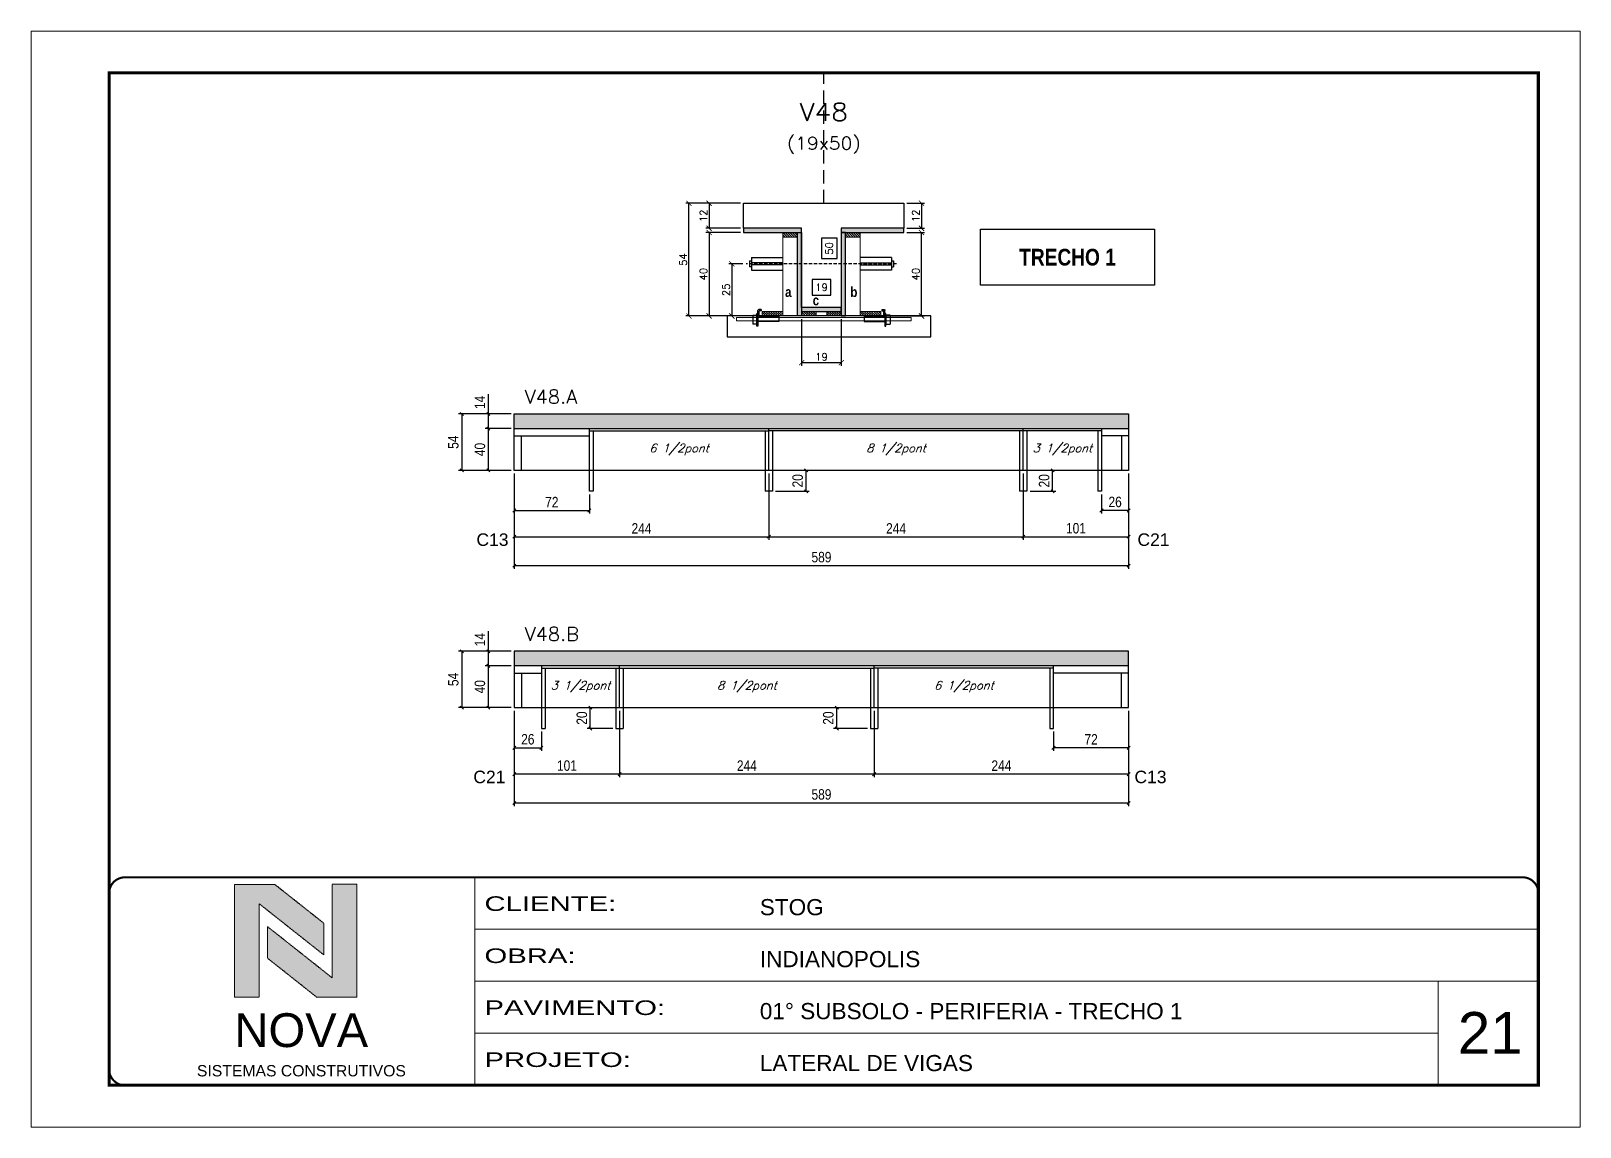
# Model space of a CAD drawing. Extents: x 0 to 6325, y 5574 to 19307.
# Drawn here: x 0 to 1485, y 11317 to 12367 of the extents above; entities that cross this region are included whole.
import ezdxf
from ezdxf.enums import TextEntityAlignment as Align

# ---------------------------------------------------------------- set-up
doc = ezdxf.new("R2010")
doc.units = 0
for name, pattern in [('CONTINUO', [0]), ('DASHED', [0.75, 0.5, -0.25]), ('HIDDEN', [9.525, 6.35, -3.175])]:
    doc.linetypes.add(name, pattern=pattern)
for name, color, linetype in [('1', 1, 'Continuous'), ('5', 5, 'Continuous'), ('barrote', 251, 'Continuous'), ('COTA', 241, 'Continuous'), ('Cota Seção (2x)', 4, 'Continuous'), ('detalhes', 4, 'Continuous'), ('Hachura', 253, 'Continuous'), ('NOMENCLATURA', 7, 'Continuous'), ('Painéis', 200, 'Continuous'), ('presilha', 1, 'Continuous'), ('SARR_2.2x7', 40, 'Continuous'), ('SARR_3.5x7', 81, 'Continuous'), ('TENSOR', 3, 'Continuous'), ('texto', 7, 'Continuous'), ('Texto de Titulo', 7, 'Continuous'), ('Texto Qtd Sarr', 242, 'Continuous')]:
    doc.layers.add(name, color=color, linetype=linetype)
for name, color, linetype, lineweight in [('CARIMBO', 255, 'Continuous', 9), ('CARIMBO-LEGENDA', 75, 'Continuous', 15), ('CONCRETO', 251, 'Continuous', 25), ('Folhas', 255, 'Continuous', 9), ('Madeira', 126, 'Continuous', 18), ('SARRAFO DE PRESSAO', 251, 'DASHED', 9), ('SCO-___-LAJ', 2, 'Continuous', 0), ('Texto Seção', 7, 'Continuous', 15)]:
    doc.layers.add(name, color=color, linetype=linetype, lineweight=lineweight)
doc.styles.add('arial', font='arial.ttf')
doc.styles.add('COTA TECNICA', font='techl___.ttf', dxfattribs={"height": 10})
doc.styles.add('REGUA-120', font='ROMANS.shx', dxfattribs={"height": 15})
doc.styles.add('ROMANC', font='techb___.ttf', dxfattribs={"height": 2.5})
doc.styles.add('Romans', font='romans.shx')
doc.styles.get("Standard").update_dxf_attribs({"font": 'arial.ttf'})
doc.styles.add('TECNICA', font='techb___.ttf', dxfattribs={"height": 10})
doc.styles.add('Tecnologia', font='')
doc.styles.get('Tecnologia').set_extended_font_data('Forgotten Futurist')
doc.dimstyles.new('Cota Seção (2x)', dxfattribs={"dimtxt": 7, "dimasz": 5, "dimexe": 3, "dimexo": 3, "dimgap": 2, "dimtad": 3, "dimdec": 1, "dimlfac": 0.5, "dimzin": 12, "dimdsep": 46, "dimtxsty": 'Romans', "dimblk": 'ARCHTICK', "dimcen": 0, "dimclrd": 4, "dimclre": 4, "dimclrt": 1, "dimadec": 1, "dimazin": 3, "dimtfac": 1, "dimtdec": 1, "dimtmove": 0, "dimatfit": 3, "dimldrblk": 'OBLIQUE', "dimfxl": 1, "dimtolj": 1, "dimtzin": 12, "dimarcsym": 0})
doc.dimstyles.new('Cota Seção interna', dxfattribs={"dimtxt": 7, "dimasz": 6, "dimexe": 0.18, "dimexo": 2, "dimgap": -4, "dimtad": 3, "dimdec": 1, "dimlfac": 0.5, "dimzin": 12, "dimdsep": 46, "dimtxsty": 'Romans', "dimblk": 'ARCHTICK', "dimcen": 0.09, "dimse1": 1, "dimse2": 1, "dimsd1": 1, "dimsd2": 1, "dimclrd": 180, "dimclre": 5, "dimclrt": 1, "dimadec": 0, "dimazin": 3, "dimtfac": 1, "dimtdec": 1, "dimtofl": 0, "dimtmove": 0, "dimatfit": 3, "dimldrblk": 'ARCHTICK', "dimfxl": 1, "dimtolj": 1, "dimtzin": 0, "dimarcsym": 0})
doc.dimstyles.new('PAINEL', dxfattribs={"dimtxt": 10, "dimasz": 3, "dimexe": 3, "dimexo": 3, "dimgap": 3, "dimtad": 1, "dimdec": 1, "dimzin": 12, "dimdsep": 46, "dimtxsty": 'COTA TECNICA', "dimblk1": 'OBLIQUE', "dimblk2": 'OBLIQUE', "dimsah": 1, "dimcen": 0.9, "dimclrd": 4, "dimclre": 4, "dimclrt": 240, "dimadec": 1, "dimazin": 3, "dimtfac": 1, "dimtdec": 1, "dimtmove": 0, "dimatfit": 3, "dimfxl": 1, "dimtolj": 1, "dimtzin": 12, "dimarcsym": 0})
pattern_1 = [(315, (23695.4202, 3864.4807), (1.12253202, 1.12253202), [])]

msp = doc.modelspace()

# ---------------------------------------------------------------- texts
at = {"layer": '5', "linetype": 'Continuous'}
for s, rotation, p in [('C13', 0.00004, (427.05, 11873.84)), ('C21', 0.00004, (1060.74, 11873.84)), ('C21', 359.99996, (424.07, 11646.51)), ('C13', 359.99996, (1057.85, 11646.51))]:
    msp.add_text(s, height=12, rotation=rotation, dxfattribs=at).set_placement(p)
at = {"layer": 'CARIMBO', "style": 'arial'}
msp.add_text('21', height=40, dxfattribs=at).set_placement((1367.86, 11387.27))
at = {"layer": 'detalhes', "style": 'TECNICA'}
for s, p in [('a', (722.97, 12112.33)), ('b', (785.51, 12112.31)), ('c', (749.4, 12104.36))]:
    msp.add_text(s, height=9.6, dxfattribs=at).set_placement(p)
at = {"layer": 'NOMENCLATURA', "color": 2, "insert": (993.68, 12150.33), "char_height": 16, "attachment_point": 5, "style": 'ROMANC'}
msp.add_mtext('TRECHO 1', dxfattribs=at)
at = {"layer": 'texto', "color": 2, "char_height": 8, "attachment_point": 5, "style": 'Romans'}
for s, insert in [('{\\Q19;\\C256;6 1/2pont}', (621.3, 11966.23)), ('{\\Q19;\\C256;8 1/2pont}', (829.3, 11966.23)), ('{\\Q19;\\C256;3 1/2pont}', (988.8, 11966.23)), ('{\\Q19;\\C256;3 1/2pont}', (526.8, 11738.9)), ('{\\Q19;\\C256;8 1/2pont}', (686.3, 11738.9)), ('{\\Q19;\\C256;6 1/2pont}', (894.3, 11738.9))]:
    msp.add_mtext(s, dxfattribs=dict(at, insert=insert))
at = {"layer": 'Texto Seção', "style": 'REGUA-120', "width": 1.05}
for s, p in [('V48.A', (473.3, 12010.23)), ('V48.B', (473.3, 11782.9))]:
    msp.add_text(s, height=13, dxfattribs=at).set_placement(p)

# ---------------------------------------------------------------- blocks, each defined once
blk = doc.blocks.new('A$C64660E27')
at = {"layer": 'COTA', "true_color": 0x1a1a1a}
h = blk.add_hatch(color=250, dxfattribs=at)
h.dxf.hatch_style = 1
h.paths.add_polyline_path([(185.4, -11.6), (142.4, -11.6), (142.4, -131.6), (168.8, -131.6), (168.8, -32.2), (237.7, -86.7), (237.7, -53)])
at = {"layer": 'COTA'}
h = blk.add_hatch(color=20, dxfattribs=at)
h.dxf.hatch_style = 1
h.paths.add_polyline_path([(273, -11.4), (246.6, -11.4), (246.6, -111.1), (177.7, -56.6), (177.7, -90.2), (230, -131.6), (273, -131.6)])
for p, q in [((142.4, -131.6), (142.4, -11.6)), ((142.4, -11.6), (185.4, -11.6)), ((185.4, -11.6), (237.7, -53)), ((273, -11.4), (246.6, -11.4)), ((246.6, -111.1), (246.6, -11.4)), ((273, -11.4), (273, -131.6)), ((168.8, -32.2), (237.7, -86.7)), ((168.8, -131.6), (168.8, -32.2)), ((246.6, -111.1), (177.7, -56.6)), ((177.7, -90.2), (177.7, -56.6)), ((237.7, -86.7), (237.7, -53)), ((230, -131.6), (177.7, -90.2)), ((142.4, -131.6), (168.8, -131.6)), ((273, -131.6), (230, -131.6))]:
    blk.add_line(p, q)
at = {"layer": 'CARIMBO-LEGENDA', "color": 7, "linetype": 'Continuous', "ltscale": 100, "style": 'arial'}
blk.add_text('NOVA', height=36, dxfattribs=at).set_placement((142.4, -184.8))
at = {"layer": 'CARIMBO-LEGENDA', "color": 7, "linetype": 'Continuous', "style": 'arial'}
blk.add_text('SISTEMAS CONSTRUTIVOS', height=12, dxfattribs=at).set_placement((102.5, -216))
blk = doc.blocks.new('9999999999')
at = {"color": 30, "linetype": 'CONTINUO'}
for p, q in [((98564.6, 34230.2), (98564.6, 34429.4)), ((98564.6, 34379.6), (99584, 34379.6)), ((98564.6, 34329.8), (99488, 34329.8)), ((99584, 34329.8), (99488, 34329.8)), ((99488, 34329.8), (99488, 34230.2)), ((98564.6, 34280), (99488, 34280))]:
    blk.add_line(p, q, dxfattribs=at)
at = {"color": 30, "linetype": 'CONTINUO', "const_width": 2}
blk.add_lwpolyline([(99584, 34230.2), (99584, 34414.4, 0.414214), (99569, 34429.4), (98229, 34429.4, 0.414214), (98214, 34414.4), (98214, 34245.2, 0.414214), (98229, 34230.2), (99584, 34230.2)], format="xyb", dxfattribs=at)
at = {"layer": 'Folhas'}
blk.add_lwpolyline([(98139, 34190.2), (99624, 34190.2), (99624, 35240.2), (98139, 35240.2)], close=True, dxfattribs=at)
at = {"layer": 'Folhas', "color": 30, "const_width": 3}
blk.add_lwpolyline([(98214, 34230.2), (99584, 34230.2), (99584, 35200.2), (98214, 35200.2)], close=True, dxfattribs=at)
at = {"xscale": 0.9, "yscale": 0.9, "zscale": 0.9}
blk.add_blockref('A$C64660E27', (98205.8, 34433.1), dxfattribs=at)
at = {"color": 7, "linetype": 'Continuous', "ltscale": 5, "style": 'arial'}
for s, height, p in [('STOG', 15.48, (98837.7, 34393.1)), ('INDIANOPOLIS', 15.483, (98837.7, 34343.3)), ('01° SUBSOLO - PERIFERIA - TRECHO 1', 15.483, (98837.7, 34293.5)), ('LATERAL DE VIGAS', 15.483, (98837.7, 34243.7))]:
    blk.add_text(s, height=height, dxfattribs=at).set_placement(p)
at = {"layer": 'Folhas', "color": 7, "style": 'Tecnologia', "width": 1.5}
for s, p in [('CLIENTE:', (98573.7, 34397.2)), ('OBRA:', (98573.7, 34347.3)), ('PAVIMENTO:', (98573.7, 34297.5)), ('PROJETO:', (98573.7, 34247.7))]:
    blk.add_text(s, height=14, dxfattribs=at).set_placement(p)
blk = doc.blocks.new('titulo1')
at = {"layer": 'Defpoints', "color": 252, "linetype": 'HIDDEN', "ltscale": 2}
blk.add_line((0, 0), (0, 125), dxfattribs=at)
at = {"layer": 'Defpoints', "style": 'Romans', "oblique": 15}
blk.add_attdef('FOLHA', text='', height=10, dxfattribs=at).set_placement((0, 15.6), align=Align.MIDDLE_CENTER)
at = {"layer": 'Texto Qtd Sarr', "color": 3, "style": 'Romans', "oblique": 15}
for tag, height, p in [('TITULO', 17, (0, 71.4)), ('SEÇÃO', 12, (0, 41.5))]:
    blk.add_attdef(tag, text='', height=height, dxfattribs=at).set_placement(p, align=Align.MIDDLE_CENTER)
blk = doc.blocks.new('_ArchTick')
at = {"color": 0, "linetype": 'ByBlock', "const_width": 0.15}
blk.add_lwpolyline([(-0.5, -0.5), (0.5, 0.5)], dxfattribs=at)
blk = doc.blocks.new('*D3316')
at = {"layer": 'COTA', "color": 4, "lineweight": -2, "transparency": 16777216}
for p, q in [((839.8, 12202.1), (856.7, 12202.1)), ((853.7, 12202.1), (853.7, 12178.1)), ((839.8, 12178.1), (856.7, 12178.1))]:
    blk.add_line(p, q, dxfattribs=at)
at = {"layer": 'Defpoints', "color": 0, "transparency": 16777216}
for p in [(836.8, 12202.1), (836.8, 12178.1), (853.7, 12178.1)]:
    blk.add_point(p, dxfattribs=at)
at = {"layer": 'COTA', "color": 4, "lineweight": -2, "transparency": 16777216, "xscale": 5, "yscale": 5, "zscale": 5}
for p, rotation in [((853.7, 12202.1), 90), ((853.7, 12178.1), 270)]:
    blk.add_blockref('_ArchTick', p, dxfattribs=dict(at, rotation=rotation))
at = {"layer": 'COTA', "color": 1, "transparency": 16777216, "insert": (848.2, 12190.1), "char_height": 7, "attachment_point": 5, "rotation": 90, "style": 'Romans'}
blk.add_mtext('\\A1;12', dxfattribs=at)
blk = doc.blocks.new('_Oblique')
at = {"layer": '1', "color": 0, "lineweight": -2}
blk.add_line((-0.5, -0.5), (0.5, 0.5), dxfattribs=at)
blk = doc.blocks.new('*D3317')
at = {"layer": 'COTA', "color": 4, "lineweight": -2, "transparency": 16777216}
for p, q in [((680.2, 12202.1), (627.8, 12202.1)), ((630.8, 12094.1), (630.8, 12202.1)), ((702.2, 12094.1), (627.8, 12094.1))]:
    blk.add_line(p, q, dxfattribs=at)
at = {"layer": 'Defpoints', "color": 0, "transparency": 16777216}
for p in [(630.8, 12202.1), (683.2, 12202.1), (705.2, 12094.1)]:
    blk.add_point(p, dxfattribs=at)
at = {"layer": 'COTA', "color": 4, "lineweight": -2, "transparency": 16777216, "xscale": 5, "yscale": 5, "zscale": 5}
for p, rotation in [((630.8, 12202.1), 90), ((630.8, 12094.1), 270)]:
    blk.add_blockref('_ArchTick', p, dxfattribs=dict(at, rotation=rotation))
at = {"layer": 'COTA', "color": 1, "transparency": 16777216, "insert": (625.3, 12148.1), "char_height": 7, "attachment_point": 5, "rotation": 90, "style": 'Romans'}
blk.add_mtext('\\A1;54', dxfattribs=at)
blk = doc.blocks.new('*D3318')
at = {"layer": 'COTA', "color": 4, "lineweight": -2, "transparency": 16777216}
for p, q in [((839.8, 12174.1), (856.7, 12174.1)), ((853.7, 12094.1), (853.7, 12174.1)), ((813.4, 12094.1), (856.7, 12094.1))]:
    blk.add_line(p, q, dxfattribs=at)
at = {"layer": 'Defpoints', "color": 0, "transparency": 16777216}
for p in [(836.8, 12174.1), (853.7, 12174.1), (810.4, 12094.1)]:
    blk.add_point(p, dxfattribs=at)
at = {"layer": 'COTA', "color": 4, "lineweight": -2, "transparency": 16777216, "xscale": 5, "yscale": 5, "zscale": 5}
for p, rotation in [((853.7, 12174.1), 90), ((853.7, 12094.1), 270)]:
    blk.add_blockref('_ArchTick', p, dxfattribs=dict(at, rotation=rotation))
at = {"layer": 'COTA', "color": 1, "transparency": 16777216, "insert": (848.2, 12134.1), "char_height": 7, "attachment_point": 5, "rotation": 90, "style": 'Romans'}
blk.add_mtext('\\A1;40', dxfattribs=at)
blk = doc.blocks.new('*D3298')
at = {"layer": 'Cota Seção (2x)', "color": 180, "lineweight": -2, "transparency": 16777216}
for p, q in [((772.8, 12168.6), (757.8, 12168.6)), ((757.8, 12168.6), (757.8, 12149.3)), ((772.8, 12149.3), (772.8, 12168.6)), ((757.8, 12149.3), (772.8, 12149.3))]:
    blk.add_line(p, q, dxfattribs=at)
at = {"layer": 'Defpoints', "color": 0, "transparency": 16777216}
for p in [(776.8, 12202.1), (787.8, 12202.1), (787.8, 12102.1)]:
    blk.add_point(p, dxfattribs=at)
at = {"layer": 'Cota Seção (2x)', "color": 1, "transparency": 16777216, "insert": (765.3, 12158.9), "char_height": 7, "attachment_point": 5, "rotation": 90, "style": 'Romans'}
blk.add_mtext('\\A1;50', dxfattribs=at)
blk = doc.blocks.new('*D3299')
at = {"layer": 'COTA', "color": 4, "lineweight": -2, "transparency": 16777216}
for p, q in [((680.2, 12202.1), (647.1, 12202.1)), ((650.1, 12202.1), (650.1, 12178.1)), ((680.2, 12178.1), (647.1, 12178.1))]:
    blk.add_line(p, q, dxfattribs=at)
at = {"layer": 'Defpoints', "color": 0, "transparency": 16777216}
for p in [(683.2, 12202.1), (650.1, 12178.1), (683.2, 12178.1)]:
    blk.add_point(p, dxfattribs=at)
at = {"layer": 'COTA', "color": 4, "lineweight": -2, "transparency": 16777216, "xscale": 5, "yscale": 5, "zscale": 5}
for p, rotation in [((650.1, 12202.1), 90), ((650.1, 12178.1), 270)]:
    blk.add_blockref('_ArchTick', p, dxfattribs=dict(at, rotation=rotation))
at = {"layer": 'COTA', "color": 1, "transparency": 16777216, "insert": (644.6, 12190.1), "char_height": 7, "attachment_point": 5, "rotation": 90, "style": 'Romans'}
blk.add_mtext('\\A1;12', dxfattribs=at)
blk = doc.blocks.new('*D3300')
at = {"layer": 'COTA', "color": 4, "lineweight": -2, "transparency": 16777216}
for p, q in [((680.2, 12174.1), (647.1, 12174.1)), ((650.1, 12174.1), (650.1, 12094.1)), ((702.2, 12094.1), (647.1, 12094.1))]:
    blk.add_line(p, q, dxfattribs=at)
at = {"layer": 'Defpoints', "color": 0, "transparency": 16777216}
for p in [(683.2, 12174.1), (650.1, 12094.1), (705.2, 12094.1)]:
    blk.add_point(p, dxfattribs=at)
at = {"layer": 'COTA', "color": 4, "lineweight": -2, "transparency": 16777216, "xscale": 5, "yscale": 5, "zscale": 5}
for p, rotation in [((650.1, 12174.1), 90), ((650.1, 12094.1), 270)]:
    blk.add_blockref('_ArchTick', p, dxfattribs=dict(at, rotation=rotation))
at = {"layer": 'COTA', "color": 1, "transparency": 16777216, "insert": (644.6, 12134.1), "char_height": 7, "attachment_point": 5, "rotation": 90, "style": 'Romans'}
blk.add_mtext('\\A1;40', dxfattribs=at)
blk = doc.blocks.new('PRESILHA METÁLICA 1')
at = {"layer": 'presilha'}
for p, q in [((0, 13), (6, 13)), ((0, 13), (0, 0)), ((6, 0), (0, 0)), ((6, 15.5), (7.5, 15.5)), ((6, -2.5), (6, 15.5)), ((6, 13), (6, 0)), ((7.5, 10.6), (7.5, 19.9)), ((7.5, 15.5), (7.5, -2.5)), ((37.5, 4.1), (7.5, 4.1)), ((12, 21), (8.6, 21)), ((9, 11.6), (9, 18.9)), ((12, 19.5), (9.6, 19.5)), ((37.5, 11), (9.6, 11)), ((12, 21), (12, 19.5)), ((37.5, 11), (37.5, 4.1)), ((7.5, -2.5), (6, -2.5))]:
    blk.add_line(p, q, dxfattribs=at)
for centre, radius, start, end in [((8.6, 19.9), 1.14, 90, 180), ((9.6, 18.9), 0.57, 90, 180), ((9.6, 11.6), 0.57, 180, 270)]:
    blk.add_arc(centre, radius, start, end, dxfattribs=at)
blk = doc.blocks.new('*D3301')
at = {"layer": 'COTA', "color": 4, "lineweight": -2, "transparency": 16777216}
for p, q in [((738.8, 12091.1), (738.8, 12046.4)), ((776.8, 12091.1), (776.8, 12046.4)), ((738.8, 12049.4), (776.8, 12049.4))]:
    blk.add_line(p, q, dxfattribs=at)
at = {"layer": 'Defpoints', "color": 0, "transparency": 16777216}
for p in [(738.8, 12094.1), (776.8, 12094.1), (776.8, 12049.4)]:
    blk.add_point(p, dxfattribs=at)
at = {"layer": 'COTA', "color": 4, "lineweight": -2, "transparency": 16777216, "xscale": 5, "yscale": 5, "zscale": 5, "rotation": 180}
blk.add_blockref('_ArchTick', (738.8, 12049.4), dxfattribs=at)
at = {"layer": 'COTA', "color": 4, "lineweight": -2, "transparency": 16777216, "xscale": 5, "yscale": 5, "zscale": 5}
blk.add_blockref('_ArchTick', (776.8, 12049.4), dxfattribs=at)
at = {"layer": 'COTA', "color": 1, "transparency": 16777216, "insert": (757.8, 12054.9), "char_height": 7, "attachment_point": 5, "style": 'Romans'}
blk.add_mtext('\\A1;19', dxfattribs=at)
blk = doc.blocks.new('*D3302')
at = {"layer": 'Cota Seção (2x)', "color": 180, "lineweight": -2, "transparency": 16777216}
for p, q in [((766.8, 12129.1), (748.8, 12129.1)), ((748.8, 12129.1), (748.8, 12114.1)), ((766.8, 12114.1), (766.8, 12129.1)), ((748.8, 12114.1), (766.8, 12114.1))]:
    blk.add_line(p, q, dxfattribs=at)
at = {"layer": 'Defpoints', "color": 0, "transparency": 16777216}
for p in [(776.8, 12110.1), (738.8, 12094.1), (776.8, 12094.1)]:
    blk.add_point(p, dxfattribs=at)
at = {"layer": 'Cota Seção (2x)', "color": 1, "transparency": 16777216, "insert": (757.8, 12121.6), "char_height": 7, "attachment_point": 5, "style": 'Romans'}
blk.add_mtext('\\A1;19', dxfattribs=at)
blk = doc.blocks.new('*D4375')
at = {"layer": 'COTA', "color": 4, "lineweight": -2, "transparency": 16777216}
for p, q in [((460.3, 11986.2), (435.5, 11986.2)), ((438.5, 11946.2), (438.5, 11986.2)), ((460.3, 11946.2), (435.5, 11946.2))]:
    blk.add_line(p, q, dxfattribs=at)
at = {"layer": 'Defpoints', "color": 0, "transparency": 16777216}
for p in [(438.5, 11986.2), (463.3, 11986.2), (463.3, 11946.2)]:
    blk.add_point(p, dxfattribs=at)
at = {"layer": 'COTA', "color": 4, "lineweight": -2, "transparency": 16777216, "xscale": 3, "yscale": 3, "zscale": 3}
for p, rotation in [((438.5, 11986.2), 90), ((438.5, 11946.2), 270)]:
    blk.add_blockref('_Oblique', p, dxfattribs=dict(at, rotation=rotation))
at = {"layer": 'COTA', "color": 240, "transparency": 16777216, "insert": (430.4, 11966.2), "char_height": 10, "attachment_point": 5, "rotation": 90, "style": 'COTA TECNICA'}
blk.add_mtext('\\A1;40', dxfattribs=at)
blk = doc.blocks.new('*D4376')
at = {"layer": 'COTA', "color": 4, "lineweight": -2, "transparency": 16777216}
for p, q in [((463.3, 11943.2), (463.3, 11851.9)), ((1052.3, 11943.2), (1052.3, 11851.9)), ((463.3, 11854.9), (1052.3, 11854.9))]:
    blk.add_line(p, q, dxfattribs=at)
at = {"layer": 'Defpoints', "color": 0, "transparency": 16777216}
for p in [(463.3, 11946.2), (1052.3, 11946.2), (1052.3, 11854.9)]:
    blk.add_point(p, dxfattribs=at)
at = {"layer": 'COTA', "color": 4, "lineweight": -2, "transparency": 16777216, "xscale": 3, "yscale": 3, "zscale": 3, "rotation": 180}
blk.add_blockref('_Oblique', (463.3, 11854.9), dxfattribs=at)
at = {"layer": 'COTA', "color": 4, "lineweight": -2, "transparency": 16777216, "xscale": 3, "yscale": 3, "zscale": 3}
blk.add_blockref('_Oblique', (1052.3, 11854.9), dxfattribs=at)
at = {"layer": 'COTA', "color": 240, "transparency": 16777216, "insert": (757.8, 11863), "char_height": 10, "attachment_point": 5, "style": 'COTA TECNICA'}
blk.add_mtext('\\A1;589', dxfattribs=at)
blk = doc.blocks.new('*D4377')
at = {"layer": 'COTA', "color": 4, "lineweight": -2, "transparency": 16777216}
for p, q in [((438.5, 12000.2), (438.5, 12019.3)), ((460.3, 12000.2), (435.5, 12000.2)), ((438.5, 11986.2), (438.5, 12000.2)), ((460.3, 11986.2), (435.5, 11986.2))]:
    blk.add_line(p, q, dxfattribs=at)
at = {"layer": 'Defpoints', "color": 0, "transparency": 16777216}
for p in [(438.5, 12000.2), (463.3, 12000.2), (463.3, 11986.2)]:
    blk.add_point(p, dxfattribs=at)
at = {"layer": 'COTA', "color": 4, "lineweight": -2, "transparency": 16777216, "xscale": 3, "yscale": 3, "zscale": 3}
for p, rotation in [((438.5, 12000.2), 90), ((438.5, 11986.2), 270)]:
    blk.add_blockref('_Oblique', p, dxfattribs=dict(at, rotation=rotation))
at = {"layer": 'COTA', "color": 240, "transparency": 16777216, "insert": (430.4, 12011.3), "char_height": 10, "attachment_point": 5, "rotation": 90, "style": 'COTA TECNICA'}
blk.add_mtext('\\A1;14', dxfattribs=at)
blk = doc.blocks.new('*D3303')
at = {"layer": 'COTA', "color": 4, "lineweight": -2, "transparency": 16777216}
for p, q in [((460.3, 12000.2), (410, 12000.2)), ((413, 12000.2), (413, 11946.2)), ((460.3, 11946.2), (410, 11946.2))]:
    blk.add_line(p, q, dxfattribs=at)
at = {"layer": 'Defpoints', "color": 0, "transparency": 16777216}
for p in [(463.3, 12000.2), (413, 11946.2), (463.3, 11946.2)]:
    blk.add_point(p, dxfattribs=at)
at = {"layer": 'COTA', "color": 4, "lineweight": -2, "transparency": 16777216, "xscale": 3, "yscale": 3, "zscale": 3}
for p, rotation in [((413, 12000.2), 90), ((413, 11946.2), 270)]:
    blk.add_blockref('_Oblique', p, dxfattribs=dict(at, rotation=rotation))
at = {"layer": 'COTA', "color": 240, "transparency": 16777216, "insert": (404.9, 11973.2), "char_height": 10, "attachment_point": 5, "rotation": 90, "style": 'COTA TECNICA'}
blk.add_mtext('\\A1;54', dxfattribs=at)
blk = doc.blocks.new('*D3304')
at = {"layer": 'COTA', "color": 4, "lineweight": -2, "transparency": 16777216}
for p, q in [((463.3, 11943.2), (463.3, 11879.6)), ((707.3, 11943.2), (707.3, 11879.6)), ((463.3, 11882.6), (707.3, 11882.6))]:
    blk.add_line(p, q, dxfattribs=at)
at = {"layer": 'Defpoints', "color": 0, "transparency": 16777216}
for p in [(463.3, 11946.2), (707.3, 11946.2), (707.3, 11882.6)]:
    blk.add_point(p, dxfattribs=at)
at = {"layer": 'COTA', "color": 4, "lineweight": -2, "transparency": 16777216, "xscale": 3, "yscale": 3, "zscale": 3, "rotation": 180}
blk.add_blockref('_Oblique', (463.3, 11882.6), dxfattribs=at)
at = {"layer": 'COTA', "color": 4, "lineweight": -2, "transparency": 16777216, "xscale": 3, "yscale": 3, "zscale": 3}
blk.add_blockref('_Oblique', (707.3, 11882.6), dxfattribs=at)
at = {"layer": 'COTA', "color": 240, "transparency": 16777216, "insert": (585.3, 11890.6), "char_height": 10, "attachment_point": 5, "style": 'COTA TECNICA'}
blk.add_mtext('\\A1;244', dxfattribs=at)
blk = doc.blocks.new('*D3305')
at = {"layer": 'COTA', "color": 4, "lineweight": -2, "transparency": 16777216}
for p, q in [((707.3, 11943.2), (707.3, 11879.6)), ((951.3, 11943.2), (951.3, 11879.6)), ((707.3, 11882.6), (951.3, 11882.6))]:
    blk.add_line(p, q, dxfattribs=at)
at = {"layer": 'Defpoints', "color": 0, "transparency": 16777216}
for p in [(707.3, 11946.2), (951.3, 11946.2), (951.3, 11882.6)]:
    blk.add_point(p, dxfattribs=at)
at = {"layer": 'COTA', "color": 4, "lineweight": -2, "transparency": 16777216, "xscale": 3, "yscale": 3, "zscale": 3, "rotation": 180}
blk.add_blockref('_Oblique', (707.3, 11882.6), dxfattribs=at)
at = {"layer": 'COTA', "color": 4, "lineweight": -2, "transparency": 16777216, "xscale": 3, "yscale": 3, "zscale": 3}
blk.add_blockref('_Oblique', (951.3, 11882.6), dxfattribs=at)
at = {"layer": 'COTA', "color": 240, "transparency": 16777216, "insert": (829.3, 11890.6), "char_height": 10, "attachment_point": 5, "style": 'COTA TECNICA'}
blk.add_mtext('\\A1;244', dxfattribs=at)
blk = doc.blocks.new('*D4378')
at = {"layer": 'COTA', "color": 4, "lineweight": -2, "transparency": 16777216}
for p, q in [((463.3, 11943.2), (463.3, 11904.8)), ((535.3, 11923.2), (535.3, 11904.8)), ((463.3, 11907.8), (535.3, 11907.8))]:
    blk.add_line(p, q, dxfattribs=at)
at = {"layer": 'Defpoints', "color": 0, "transparency": 16777216}
for p in [(463.3, 11946.2), (535.3, 11926.2), (535.3, 11907.8)]:
    blk.add_point(p, dxfattribs=at)
at = {"layer": 'COTA', "color": 4, "lineweight": -2, "transparency": 16777216, "xscale": 3, "yscale": 3, "zscale": 3, "rotation": 180}
blk.add_blockref('_Oblique', (463.3, 11907.8), dxfattribs=at)
at = {"layer": 'COTA', "color": 4, "lineweight": -2, "transparency": 16777216, "xscale": 3, "yscale": 3, "zscale": 3}
blk.add_blockref('_Oblique', (535.3, 11907.8), dxfattribs=at)
at = {"layer": 'COTA', "color": 240, "transparency": 16777216, "insert": (499.3, 11915.8), "char_height": 10, "attachment_point": 5, "style": 'COTA TECNICA'}
blk.add_mtext('\\A1;72', dxfattribs=at)
blk = doc.blocks.new('*D4379')
at = {"layer": 'COTA', "color": 4, "lineweight": -2, "transparency": 16777216}
for p, q in [((743.1, 11926.2), (743.1, 11946.2)), ((713.8, 11926.2), (746.1, 11926.2))]:
    blk.add_line(p, q, dxfattribs=at)
at = {"layer": 'Defpoints', "color": 0, "transparency": 16777216}
for p in [(743.1, 11946.2), (743.1, 11946.2), (710.8, 11926.2)]:
    blk.add_point(p, dxfattribs=at)
at = {"layer": 'COTA', "color": 4, "lineweight": -2, "transparency": 16777216, "xscale": 3, "yscale": 3, "zscale": 3}
for p, rotation in [((743.1, 11946.2), 90), ((743.1, 11926.2), 270)]:
    blk.add_blockref('_Oblique', p, dxfattribs=dict(at, rotation=rotation))
at = {"layer": 'COTA', "color": 240, "transparency": 16777216, "insert": (735, 11936.2), "char_height": 10, "attachment_point": 5, "rotation": 90, "style": 'COTA TECNICA'}
blk.add_mtext('\\A1;20', dxfattribs=at)
blk = doc.blocks.new('*D4380')
at = {"layer": 'COTA', "color": 4, "lineweight": -2, "transparency": 16777216}
for p, q in [((1052.3, 11943.2), (1052.3, 11904.8)), ((1026.3, 11923.2), (1026.3, 11904.8)), ((1052.3, 11907.8), (1026.3, 11907.8))]:
    blk.add_line(p, q, dxfattribs=at)
at = {"layer": 'Defpoints', "color": 0, "transparency": 16777216}
for p in [(1052.3, 11946.2), (1026.3, 11926.2), (1026.3, 11907.8)]:
    blk.add_point(p, dxfattribs=at)
at = {"layer": 'COTA', "color": 4, "lineweight": -2, "transparency": 16777216, "xscale": 3, "yscale": 3, "zscale": 3, "rotation": 180}
blk.add_blockref('_Oblique', (1026.3, 11907.8), dxfattribs=at)
at = {"layer": 'COTA', "color": 4, "lineweight": -2, "transparency": 16777216, "xscale": 3, "yscale": 3, "zscale": 3}
blk.add_blockref('_Oblique', (1052.3, 11907.8), dxfattribs=at)
at = {"layer": 'COTA', "color": 240, "transparency": 16777216, "insert": (1039.3, 11915.9), "char_height": 10, "attachment_point": 5, "style": 'COTA TECNICA'}
blk.add_mtext('\\A1;26', dxfattribs=at)
blk = doc.blocks.new('*D4381')
at = {"layer": 'COTA', "color": 4, "lineweight": -2, "transparency": 16777216}
for p, q in [((979.4, 11926.2), (979.4, 11946.2)), ((957.8, 11926.2), (982.4, 11926.2))]:
    blk.add_line(p, q, dxfattribs=at)
at = {"layer": 'Defpoints', "color": 0, "transparency": 16777216}
for p in [(979.4, 11946.2), (979.4, 11946.2), (954.8, 11926.2)]:
    blk.add_point(p, dxfattribs=at)
at = {"layer": 'COTA', "color": 4, "lineweight": -2, "transparency": 16777216, "xscale": 3, "yscale": 3, "zscale": 3}
for p, rotation in [((979.4, 11946.2), 90), ((979.4, 11926.2), 270)]:
    blk.add_blockref('_Oblique', p, dxfattribs=dict(at, rotation=rotation))
at = {"layer": 'COTA', "color": 240, "transparency": 16777216, "insert": (971.3, 11936.2), "char_height": 10, "attachment_point": 5, "rotation": 90, "style": 'COTA TECNICA'}
blk.add_mtext('\\A1;20', dxfattribs=at)
blk = doc.blocks.new('*D4382')
at = {"layer": 'COTA', "color": 4, "lineweight": -2, "transparency": 16777216}
for p, q in [((951.3, 11943.2), (951.3, 11879.6)), ((1052.3, 11943.2), (1052.3, 11879.6)), ((951.3, 11882.6), (1052.3, 11882.6))]:
    blk.add_line(p, q, dxfattribs=at)
at = {"layer": 'Defpoints', "color": 0, "transparency": 16777216}
for p in [(951.3, 11946.2), (1052.3, 11946.2), (1052.3, 11882.6)]:
    blk.add_point(p, dxfattribs=at)
at = {"layer": 'COTA', "color": 4, "lineweight": -2, "transparency": 16777216, "xscale": 3, "yscale": 3, "zscale": 3, "rotation": 180}
blk.add_blockref('_Oblique', (951.3, 11882.6), dxfattribs=at)
at = {"layer": 'COTA', "color": 4, "lineweight": -2, "transparency": 16777216, "xscale": 3, "yscale": 3, "zscale": 3}
blk.add_blockref('_Oblique', (1052.3, 11882.6), dxfattribs=at)
at = {"layer": 'COTA', "color": 240, "transparency": 16777216, "insert": (1001.8, 11890.7), "char_height": 10, "attachment_point": 5, "style": 'COTA TECNICA'}
blk.add_mtext('\\A1;101', dxfattribs=at)
blk = doc.blocks.new('*D3306')
at = {"layer": 'COTA', "color": 4, "lineweight": -2, "transparency": 16777216}
for p, q in [((460.3, 11758.9), (435.5, 11758.9)), ((438.5, 11718.9), (438.5, 11758.9)), ((460.3, 11718.9), (435.5, 11718.9))]:
    blk.add_line(p, q, dxfattribs=at)
at = {"layer": 'Defpoints', "color": 0, "transparency": 16777216}
for p in [(438.5, 11758.9), (463.3, 11758.9), (463.3, 11718.9)]:
    blk.add_point(p, dxfattribs=at)
at = {"layer": 'COTA', "color": 4, "lineweight": -2, "transparency": 16777216, "xscale": 3, "yscale": 3, "zscale": 3}
for p, rotation in [((438.5, 11758.9), 90), ((438.5, 11718.9), 270)]:
    blk.add_blockref('_Oblique', p, dxfattribs=dict(at, rotation=rotation))
at = {"layer": 'COTA', "color": 240, "transparency": 16777216, "insert": (430.4, 11738.9), "char_height": 10, "attachment_point": 5, "rotation": 90, "style": 'COTA TECNICA'}
blk.add_mtext('\\A1;40', dxfattribs=at)
blk = doc.blocks.new('*D4383')
at = {"layer": 'COTA', "color": 4, "lineweight": -2, "transparency": 16777216}
for p, q in [((463.3, 11715.9), (463.3, 11624.5)), ((1052.3, 11715.9), (1052.3, 11624.5)), ((1052.3, 11627.5), (463.3, 11627.5))]:
    blk.add_line(p, q, dxfattribs=at)
at = {"layer": 'Defpoints', "color": 0, "transparency": 16777216}
for p in [(463.3, 11718.9), (1052.3, 11718.9), (463.3, 11627.5)]:
    blk.add_point(p, dxfattribs=at)
at = {"layer": 'COTA', "color": 4, "lineweight": -2, "transparency": 16777216, "xscale": 3, "yscale": 3, "zscale": 3, "rotation": 180}
blk.add_blockref('_Oblique', (463.3, 11627.5), dxfattribs=at)
at = {"layer": 'COTA', "color": 4, "lineweight": -2, "transparency": 16777216, "xscale": 3, "yscale": 3, "zscale": 3}
blk.add_blockref('_Oblique', (1052.3, 11627.5), dxfattribs=at)
at = {"layer": 'COTA', "color": 240, "transparency": 16777216, "insert": (757.8, 11635.7), "char_height": 10, "attachment_point": 5, "style": 'COTA TECNICA'}
blk.add_mtext('\\A1;589', dxfattribs=at)
blk = doc.blocks.new('*D3307')
at = {"layer": 'COTA', "color": 4, "lineweight": -2, "transparency": 16777216}
for p, q in [((438.5, 11772.9), (438.5, 11792)), ((460.3, 11772.9), (435.5, 11772.9)), ((438.5, 11758.9), (438.5, 11772.9)), ((460.3, 11758.9), (435.5, 11758.9))]:
    blk.add_line(p, q, dxfattribs=at)
at = {"layer": 'Defpoints', "color": 0, "transparency": 16777216}
for p in [(438.5, 11772.9), (463.3, 11772.9), (463.3, 11758.9)]:
    blk.add_point(p, dxfattribs=at)
at = {"layer": 'COTA', "color": 4, "lineweight": -2, "transparency": 16777216, "xscale": 3, "yscale": 3, "zscale": 3}
for p, rotation in [((438.5, 11772.9), 90), ((438.5, 11758.9), 270)]:
    blk.add_blockref('_Oblique', p, dxfattribs=dict(at, rotation=rotation))
at = {"layer": 'COTA', "color": 240, "transparency": 16777216, "insert": (430.4, 11784), "char_height": 10, "attachment_point": 5, "rotation": 90, "style": 'COTA TECNICA'}
blk.add_mtext('\\A1;14', dxfattribs=at)
blk = doc.blocks.new('*D3308')
at = {"layer": 'COTA', "color": 4, "lineweight": -2, "transparency": 16777216}
for p, q in [((460.3, 11772.9), (410, 11772.9)), ((413, 11772.9), (413, 11718.9)), ((460.3, 11718.9), (410, 11718.9))]:
    blk.add_line(p, q, dxfattribs=at)
at = {"layer": 'Defpoints', "color": 0, "transparency": 16777216}
for p in [(463.3, 11772.9), (413, 11718.9), (463.3, 11718.9)]:
    blk.add_point(p, dxfattribs=at)
at = {"layer": 'COTA', "color": 4, "lineweight": -2, "transparency": 16777216, "xscale": 3, "yscale": 3, "zscale": 3}
for p, rotation in [((413, 11772.9), 90), ((413, 11718.9), 270)]:
    blk.add_blockref('_Oblique', p, dxfattribs=dict(at, rotation=rotation))
at = {"layer": 'COTA', "color": 240, "transparency": 16777216, "insert": (404.9, 11745.9), "char_height": 10, "attachment_point": 5, "rotation": 90, "style": 'COTA TECNICA'}
blk.add_mtext('\\A1;54', dxfattribs=at)
blk = doc.blocks.new('*D3309')
at = {"layer": 'COTA', "color": 4, "lineweight": -2, "transparency": 16777216}
for p, q in [((808.3, 11715.9), (808.3, 11652.2)), ((1052.3, 11715.9), (1052.3, 11652.2)), ((1052.3, 11655.2), (808.3, 11655.2))]:
    blk.add_line(p, q, dxfattribs=at)
at = {"layer": 'Defpoints', "color": 0, "transparency": 16777216}
for p in [(808.3, 11718.9), (1052.3, 11718.9), (808.3, 11655.2)]:
    blk.add_point(p, dxfattribs=at)
at = {"layer": 'COTA', "color": 4, "lineweight": -2, "transparency": 16777216, "xscale": 3, "yscale": 3, "zscale": 3, "rotation": 180}
blk.add_blockref('_Oblique', (808.3, 11655.2), dxfattribs=at)
at = {"layer": 'COTA', "color": 4, "lineweight": -2, "transparency": 16777216, "xscale": 3, "yscale": 3, "zscale": 3}
blk.add_blockref('_Oblique', (1052.3, 11655.2), dxfattribs=at)
at = {"layer": 'COTA', "color": 240, "transparency": 16777216, "insert": (930.3, 11663.3), "char_height": 10, "attachment_point": 5, "style": 'COTA TECNICA'}
blk.add_mtext('\\A1;244', dxfattribs=at)
blk = doc.blocks.new('*D3310')
at = {"layer": 'COTA', "color": 4, "lineweight": -2, "transparency": 16777216}
for p, q in [((564.3, 11715.9), (564.3, 11652.2)), ((808.3, 11715.9), (808.3, 11652.2)), ((808.3, 11655.2), (564.3, 11655.2))]:
    blk.add_line(p, q, dxfattribs=at)
at = {"layer": 'Defpoints', "color": 0, "transparency": 16777216}
for p in [(564.3, 11718.9), (808.3, 11718.9), (564.3, 11655.2)]:
    blk.add_point(p, dxfattribs=at)
at = {"layer": 'COTA', "color": 4, "lineweight": -2, "transparency": 16777216, "xscale": 3, "yscale": 3, "zscale": 3, "rotation": 180}
blk.add_blockref('_Oblique', (564.3, 11655.2), dxfattribs=at)
at = {"layer": 'COTA', "color": 4, "lineweight": -2, "transparency": 16777216, "xscale": 3, "yscale": 3, "zscale": 3}
blk.add_blockref('_Oblique', (808.3, 11655.2), dxfattribs=at)
at = {"layer": 'COTA', "color": 240, "transparency": 16777216, "insert": (686.3, 11663.3), "char_height": 10, "attachment_point": 5, "style": 'COTA TECNICA'}
blk.add_mtext('\\A1;244', dxfattribs=at)
blk = doc.blocks.new('*D4384')
at = {"layer": 'COTA', "color": 4, "lineweight": -2, "transparency": 16777216}
for p, q in [((1052.3, 11715.9), (1052.3, 11677.4)), ((980.3, 11695.9), (980.3, 11677.4)), ((1052.3, 11680.4), (980.3, 11680.4))]:
    blk.add_line(p, q, dxfattribs=at)
at = {"layer": 'Defpoints', "color": 0, "transparency": 16777216}
for p in [(1052.3, 11718.9), (980.3, 11698.9), (980.3, 11680.4)]:
    blk.add_point(p, dxfattribs=at)
at = {"layer": 'COTA', "color": 4, "lineweight": -2, "transparency": 16777216, "xscale": 3, "yscale": 3, "zscale": 3, "rotation": 180}
blk.add_blockref('_Oblique', (980.3, 11680.4), dxfattribs=at)
at = {"layer": 'COTA', "color": 4, "lineweight": -2, "transparency": 16777216, "xscale": 3, "yscale": 3, "zscale": 3}
blk.add_blockref('_Oblique', (1052.3, 11680.4), dxfattribs=at)
at = {"layer": 'COTA', "color": 240, "transparency": 16777216, "insert": (1016.3, 11688.5), "char_height": 10, "attachment_point": 5, "style": 'COTA TECNICA'}
blk.add_mtext('\\A1;72', dxfattribs=at)
blk = doc.blocks.new('*D4385')
at = {"layer": 'COTA', "color": 4, "lineweight": -2, "transparency": 16777216}
for p, q in [((772.5, 11698.9), (772.5, 11718.9)), ((801.8, 11698.9), (769.5, 11698.9))]:
    blk.add_line(p, q, dxfattribs=at)
at = {"layer": 'Defpoints', "color": 0, "transparency": 16777216}
for p in [(772.5, 11718.9), (772.5, 11718.9), (804.8, 11698.9)]:
    blk.add_point(p, dxfattribs=at)
at = {"layer": 'COTA', "color": 4, "lineweight": -2, "transparency": 16777216, "xscale": 3, "yscale": 3, "zscale": 3}
for p, rotation in [((772.5, 11718.9), 90), ((772.5, 11698.9), 270)]:
    blk.add_blockref('_Oblique', p, dxfattribs=dict(at, rotation=rotation))
at = {"layer": 'COTA', "color": 240, "transparency": 16777216, "insert": (764.4, 11708.9), "char_height": 10, "attachment_point": 5, "rotation": 90, "style": 'COTA TECNICA'}
blk.add_mtext('\\A1;20', dxfattribs=at)
blk = doc.blocks.new('*D4392')
at = {"layer": 'COTA', "color": 4, "lineweight": -2, "transparency": 16777216}
for p, q in [((463.3, 11715.9), (463.3, 11677.4)), ((489.3, 11695.9), (489.3, 11677.4)), ((463.3, 11680.4), (489.3, 11680.4))]:
    blk.add_line(p, q, dxfattribs=at)
at = {"layer": 'Defpoints', "color": 0, "transparency": 16777216}
for p in [(463.3, 11718.9), (489.3, 11698.9), (489.3, 11680.4)]:
    blk.add_point(p, dxfattribs=at)
at = {"layer": 'COTA', "color": 4, "lineweight": -2, "transparency": 16777216, "xscale": 3, "yscale": 3, "zscale": 3, "rotation": 180}
blk.add_blockref('_Oblique', (463.3, 11680.4), dxfattribs=at)
at = {"layer": 'COTA', "color": 4, "lineweight": -2, "transparency": 16777216, "xscale": 3, "yscale": 3, "zscale": 3}
blk.add_blockref('_Oblique', (489.3, 11680.4), dxfattribs=at)
at = {"layer": 'COTA', "color": 240, "transparency": 16777216, "insert": (476.3, 11688.5), "char_height": 10, "attachment_point": 5, "style": 'COTA TECNICA'}
blk.add_mtext('\\A1;26', dxfattribs=at)
blk = doc.blocks.new('*D4393')
at = {"layer": 'COTA', "color": 4, "lineweight": -2, "transparency": 16777216}
for p, q in [((536.2, 11698.9), (536.2, 11718.9)), ((557.8, 11698.9), (533.2, 11698.9))]:
    blk.add_line(p, q, dxfattribs=at)
at = {"layer": 'Defpoints', "color": 0, "transparency": 16777216}
for p in [(536.2, 11718.9), (536.2, 11718.9), (560.8, 11698.9)]:
    blk.add_point(p, dxfattribs=at)
at = {"layer": 'COTA', "color": 4, "lineweight": -2, "transparency": 16777216, "xscale": 3, "yscale": 3, "zscale": 3}
for p, rotation in [((536.2, 11718.9), 90), ((536.2, 11698.9), 270)]:
    blk.add_blockref('_Oblique', p, dxfattribs=dict(at, rotation=rotation))
at = {"layer": 'COTA', "color": 240, "transparency": 16777216, "insert": (528.1, 11708.9), "char_height": 10, "attachment_point": 5, "rotation": 90, "style": 'COTA TECNICA'}
blk.add_mtext('\\A1;20', dxfattribs=at)
blk = doc.blocks.new('*D4394')
at = {"layer": 'COTA', "color": 4, "lineweight": -2, "transparency": 16777216}
for p, q in [((463.3, 11715.9), (463.3, 11652.2)), ((564.3, 11715.9), (564.3, 11652.2)), ((564.3, 11655.2), (463.3, 11655.2))]:
    blk.add_line(p, q, dxfattribs=at)
at = {"layer": 'Defpoints', "color": 0, "transparency": 16777216}
for p in [(463.3, 11718.9), (564.3, 11718.9), (463.3, 11655.2)]:
    blk.add_point(p, dxfattribs=at)
at = {"layer": 'COTA', "color": 4, "lineweight": -2, "transparency": 16777216, "xscale": 3, "yscale": 3, "zscale": 3, "rotation": 180}
blk.add_blockref('_Oblique', (463.3, 11655.2), dxfattribs=at)
at = {"layer": 'COTA', "color": 4, "lineweight": -2, "transparency": 16777216, "xscale": 3, "yscale": 3, "zscale": 3}
blk.add_blockref('_Oblique', (564.3, 11655.2), dxfattribs=at)
at = {"layer": 'COTA', "color": 240, "transparency": 16777216, "insert": (513.8, 11663.3), "char_height": 10, "attachment_point": 5, "style": 'COTA TECNICA'}
blk.add_mtext('\\A1;101', dxfattribs=at)
blk = doc.blocks.new('*D4158')
at = {"layer": 'COTA', "color": 4, "lineweight": -2, "transparency": 16777216}
for p, q in [((682.5, 12144.1), (668.9, 12144.1)), ((671.9, 12144.1), (671.9, 12094.1)), ((687.5, 12094.1), (668.9, 12094.1))]:
    blk.add_line(p, q, dxfattribs=at)
at = {"layer": 'Defpoints', "color": 0, "transparency": 16777216}
for p in [(685.5, 12144.1), (671.9, 12094.1), (690.5, 12094.1)]:
    blk.add_point(p, dxfattribs=at)
at = {"layer": 'COTA', "color": 4, "lineweight": -2, "transparency": 16777216, "xscale": 5, "yscale": 5, "zscale": 5}
for p, rotation in [((671.9, 12144.1), 90), ((671.9, 12094.1), 270)]:
    blk.add_blockref('_ArchTick', p, dxfattribs=dict(at, rotation=rotation))
at = {"layer": 'COTA', "color": 1, "transparency": 16777216, "insert": (666.4, 12119.1), "char_height": 7, "attachment_point": 5, "rotation": 90, "style": 'Romans'}
blk.add_mtext('\\A1;25', dxfattribs=at)

# ---------------------------------------------------------------- dimensions: what is measured, and where the dimension line sits
at = {"layer": 'COTA'}
for base, p1, p2, angle, dimstyle, picture, middle in [((630.82, 12202.12), (705.2, 12094.12), (683.2, 12202.12), 90, 'Cota Seção (2x)', '*D3317', (625.32, 12148.12)), ((650.14, 12178.12), (683.2, 12202.12), (683.2, 12178.12), 90, 'Cota Seção (2x)', '*D3299', (644.64, 12190.12)), ((853.67, 12178.12), (836.8, 12202.12), (836.8, 12178.12), 90, 'Cota Seção (2x)', '*D3316', (848.17, 12190.12)), ((650.14, 12094.12), (683.2, 12174.12), (705.2, 12094.12), 90, 'Cota Seção (2x)', '*D3300', (644.64, 12134.12)), ((853.67, 12174.12), (810.4, 12094.12), (836.8, 12174.12), 90, 'Cota Seção (2x)', '*D3318', (848.17, 12134.12)), ((671.94, 12094.12), (685.5, 12144.09), (690.5, 12094.12), 90, 'Cota Seção (2x)', '*D4158', (666.44, 12119.11)), ((438.51, 12000.23), (463.3, 11986.23), (463.3, 12000.23), 90, 'PAINEL', '*D4377', (430.44, 12011.29)), ((413.05, 11946.23), (463.3, 12000.23), (463.3, 11946.23), 90, 'PAINEL', '*D3303', (404.94, 11973.23)), ((438.51, 11986.23), (463.3, 11946.23), (463.3, 11986.23), 90, 'PAINEL', '*D4375', (430.41, 11966.23)), ((438.51, 11772.9), (463.3, 11758.9), (463.3, 11772.9), 90, 'PAINEL', '*D3307', (430.44, 11783.96)), ((413.05, 11718.9), (463.3, 11772.9), (463.3, 11718.9), 90, 'PAINEL', '*D3308', (404.94, 11745.9)), ((438.51, 11758.9), (463.3, 11718.9), (463.3, 11758.9), 90, 'PAINEL', '*D3306', (430.41, 11738.9)), ((463.3, 11627.52), (1052.3, 11718.9), (463.3, 11718.9), 180, 'PAINEL', '*D4383', (757.8, 11635.66)), ((489.3, 11680.43), (463.3, 11718.9), (489.3, 11698.9), 180, 'PAINEL', '*D4392', (476.3, 11688.53)), ((463.3, 11655.24), (564.3, 11718.9), (463.3, 11718.9), 180, 'PAINEL', '*D4394', (513.8, 11663.34)), ((564.3, 11655.24), (808.3, 11718.9), (564.3, 11718.9), 180, 'PAINEL', '*D3310', (686.3, 11663.31)), ((808.3, 11655.24), (1052.3, 11718.9), (808.3, 11718.9), 180, 'PAINEL', '*D3309', (930.3, 11663.31)), ((980.3, 11680.43), (1052.3, 11718.9), (980.3, 11698.9), 180, 'PAINEL', '*D4384', (1016.3, 11688.5))]:
    dim = msp.add_linear_dim(base=base, p1=p1, p2=p2, angle=angle, dimstyle=dimstyle, dxfattribs=at)
    dim.commit()
    dim.dimension.update_dxf_attribs({"geometry": picture, "text_midpoint": middle})
for base, p1, p2, dimstyle, picture, middle in [((776.8, 12049.4), (738.8, 12094.12), (776.8, 12094.12), 'Cota Seção (2x)', '*D3301', (757.8, 12054.9)), ((1052.3, 11854.85), (463.3, 11946.23), (1052.3, 11946.23), 'PAINEL', '*D4376', (757.8, 11862.99)), ((707.3, 11882.57), (463.3, 11946.23), (707.3, 11946.23), 'PAINEL', '*D3304', (585.3, 11890.64)), ((535.3, 11907.76), (463.3, 11946.23), (535.3, 11926.23), 'PAINEL', '*D4378', (499.3, 11915.83)), ((951.3, 11882.57), (707.3, 11946.23), (951.3, 11946.23), 'PAINEL', '*D3305', (829.3, 11890.64)), ((1052.3, 11882.57), (951.3, 11946.23), (1052.3, 11946.23), 'PAINEL', '*D4382', (1001.8, 11890.67)), ((1026.3, 11907.76), (1052.3, 11946.23), (1026.3, 11926.23), 'PAINEL', '*D4380', (1039.3, 11915.86))]:
    dim = msp.add_linear_dim(base=base, p1=p1, p2=p2, dimstyle=dimstyle, dxfattribs=at)
    dim.commit()
    dim.dimension.update_dxf_attribs({"geometry": picture, "text_midpoint": middle})
for base, p1, p2, picture, middle in [((743.06, 11946.23), (710.8, 11926.23), (743.06, 11946.23), '*D4379', (743.06, 11936.23)), ((979.4, 11946.23), (954.8, 11926.23), (979.4, 11946.23), '*D4381', (979.4, 11936.23)), ((536.2, 11718.9), (560.8, 11698.9), (536.2, 11718.9), '*D4393', (536.2, 11708.9)), ((772.54, 11718.9), (804.8, 11698.9), (772.54, 11718.9), '*D4385', (772.54, 11708.9))]:
    dim = msp.add_linear_dim(base=base, p1=p1, p2=p2, angle=90, dimstyle='PAINEL', dxfattribs=at)
    dim.commit()
    dim.dimension.update_dxf_attribs({"geometry": picture, "text_midpoint": middle, "dimtype": 160})
at = {"layer": 'Cota Seção (2x)'}
dim = msp.add_linear_dim(base=(776.8, 12202.12), p1=(787.8, 12102.12), p2=(787.8, 12202.12), angle=90, dimstyle='Cota Seção interna', dxfattribs=at)
dim.commit()
dim.dimension.update_dxf_attribs({"geometry": '*D3298', "text_midpoint": (776.8, 12158.93), "dimtype": 160})
dim = msp.add_linear_dim(base=(776.8, 12110.12), p1=(738.8, 12094.12), p2=(776.8, 12094.12), dimstyle='Cota Seção interna', dxfattribs=at)
dim.commit()
dim.dimension.update_dxf_attribs({"geometry": '*D3302', "text_midpoint": (757.8, 12110.12), "dimtype": 160})

# ---------------------------------------------------------------- hatches: boundary and pattern name
at = {"layer": 'COTA'}
h = msp.add_hatch(dxfattribs=at)
h.set_pattern_fill('AR-CONC', color=256, scale=0.03)
h.set_pattern_definition([(50, (-2900.1207, -1093.82), (5.46554, -0.4781726), [0.5715, -6.2865]), (355, (-2900.1207, -1093.82), (-1.0573026, 5.7317054), [0.4572, -5.0292175]), (100.451445, (-2899.665, -1093.86), (4.4082374, 5.2535326), [0.4857003, -5.3427073]), (46.1842, (-2900.1207, -1092.296), (8.1323712, -1.26127), [0.85725, -9.42975]), (96.63556, (-2899.443, -1092.401), (7.122124, 7.4227837), [0.7285507, -8.014068]), (351.18415, (-2900.121, -1092.296), (7.122124, 7.4227837), [0.685799, -7.543792]), (21, (-2899.3587, -1092.677), (4.5484317, -3.067956), [0.5715, -6.2865]), (326, (-2899.3587, -1092.677), (1.8540609, 5.525639), [0.4572, -5.0292]), (71.451445, (-2898.9796, -1092.9326), (6.4024926, 2.457683), [0.4857003, -5.3426981]), (37.5, (-2900.1207, -1093.82), (0.0926581, 2.53665117), [0, -4.96824, 0, -5.1054, 0, -5.04825]), (7.5, (-2900.1207, -1093.82), (2.0045899, 3.00541724), [0, -2.91084, 0, -4.85394, 0, -1.92405]), (327.5, (-2901.82, -1093.82), (4.06771786, -0.17186232), [0, -1.905, 0, -5.9436, 0, -7.8867]), (317.5, (-2902.582, -1093.82), (4.4438754, 0.7627947), [0, -2.4765, 0, -3.94716, 0, -5.6007])])
h.paths.add_polyline_path([(1052.3, 11986.23), (1052.3, 12000.23), (463.3, 12000.23), (463.3, 11986.23)])
h = msp.add_hatch(dxfattribs=at)
h.set_pattern_fill('AR-CONC', color=256, scale=0.03)
h.set_pattern_definition([(50, (-2900.1207, -1321.1514), (5.46554, -0.4781726), [0.5715, -6.2865]), (355, (-2900.1207, -1321.1514), (-1.0573026, 5.7317054), [0.4572, -5.0292175]), (100.451445, (-2899.665, -1321.1913), (4.4082374, 5.2535326), [0.4857003, -5.3427073]), (46.1842, (-2900.1207, -1319.6274), (8.1323712, -1.26127), [0.85725, -9.42975]), (96.63556, (-2899.443, -1319.7326), (7.122124, 7.4227837), [0.7285507, -8.014068]), (351.18415, (-2900.121, -1319.6274), (7.122124, 7.4227837), [0.685799, -7.543792]), (21, (-2899.3587, -1320.0084), (4.5484317, -3.067956), [0.5715, -6.2865]), (326, (-2899.3587, -1320.0084), (1.8540609, 5.525639), [0.4572, -5.0292]), (71.451445, (-2898.9796, -1320.264), (6.4024926, 2.457683), [0.4857003, -5.3426981]), (37.5, (-2900.1207, -1321.1514), (0.0926581, 2.53665117), [0, -4.96824, 0, -5.1054, 0, -5.04825]), (7.5, (-2900.1207, -1321.1514), (2.0045899, 3.00541724), [0, -2.91084, 0, -4.85394, 0, -1.92405]), (327.5, (-2901.82, -1321.1514), (4.06771786, -0.17186232), [0, -1.905, 0, -5.9436, 0, -7.8867]), (317.5, (-2902.582, -1321.1514), (4.4438754, 0.7627947), [0, -2.4765, 0, -3.94716, 0, -5.6007])])
h.paths.add_polyline_path([(1052.3, 11758.9), (1052.3, 11772.9), (463.3, 11772.9), (463.3, 11758.9)])
at = {"layer": 'Hachura'}
h = msp.add_hatch(color=256, dxfattribs=at)
h.dxf.hatch_style = 1
h.paths.add_polyline_path([(738.8, 12174.12), (738.8, 12178.12), (683.2, 12178.12), (683.2, 12174.12)])
h = msp.add_hatch(color=256, dxfattribs=at)
h.dxf.hatch_style = 1
h.paths.add_polyline_path([(836.8, 12174.12), (836.8, 12178.12), (776.8, 12178.12), (776.8, 12174.12)])
h = msp.add_hatch(dxfattribs=at)
h.set_pattern_fill('ANSI31', color=256, scale=0.5, angle=270, style=0)
h.set_pattern_definition([(315, (23695.4202, 3866.4807), (1.12253202, 1.12253202), [])])
h.paths.add_polyline_path([(734.8, 12169.72), (734.8, 12174.12), (720.8, 12174.12), (720.8, 12169.72)])
h = msp.add_hatch(color=256, dxfattribs=at)
h.dxf.hatch_style = 1
h.paths.add_polyline_path([(734.8, 12174.12), (738.8, 12174.12), (738.8, 12094.12), (734.8, 12094.12)])
h = msp.add_hatch(color=256, dxfattribs=at)
h.dxf.hatch_style = 1
h.paths.add_polyline_path([(780.8, 12174.12), (776.8, 12174.12), (776.8, 12094.12), (780.8, 12094.12)])
h = msp.add_hatch(dxfattribs=at)
h.set_pattern_fill('ANSI31', color=256, scale=0.5, angle=270, style=0)
h.set_pattern_definition([(315, (23695.4202, 3866.4807), (1.12253202, 1.12253202), [])])
h.paths.add_polyline_path([(780.8, 12169.72), (780.8, 12174.12), (794.8, 12174.12), (794.8, 12169.72)])
h = msp.add_hatch(dxfattribs=at)
h.set_pattern_fill('ANSI31', color=256, scale=0.5, angle=270, style=0)
h.set_pattern_definition([(315, (23695.4202, 3864.4807), (1.12253202, 1.12253202), [])])
h.paths.add_polyline_path([(700.8, 12094.12), (700.8, 12098.52), (720.8, 12098.52), (720.8, 12094.12)])
h = msp.add_hatch(color=256, dxfattribs=at)
h.dxf.hatch_style = 1
h.paths.add_polyline_path([(776.8, 12098.52), (776.8, 12102.12), (738.8, 12102.12), (738.8, 12098.52)])
h = msp.add_hatch(dxfattribs=at)
h.set_pattern_fill('ANSI31', color=256, scale=0.5, angle=270, style=0)
h.set_pattern_definition(pattern_1)
h.paths.add_polyline_path([(738.8, 12094.12), (738.8, 12098.52), (752.8, 12098.52), (752.8, 12094.12)])
h = msp.add_hatch(dxfattribs=at)
h.set_pattern_fill('ANSI31', color=256, scale=0.5, angle=270, style=0)
h.set_pattern_definition(pattern_1)
h.paths.add_polyline_path([(776.8, 12094.12), (776.8, 12098.52), (762.8, 12098.52), (762.8, 12094.12)])
h = msp.add_hatch(dxfattribs=at)
h.set_pattern_fill('ANSI31', color=256, scale=0.5, angle=270, style=0)
h.set_pattern_definition(pattern_1)
h.paths.add_polyline_path([(814.8, 12094.12), (814.8, 12098.52), (794.8, 12098.52), (794.8, 12094.12)])

# ---------------------------------------------------------------- linework, layer by layer
at = {"ltscale": 3}
for p, q in [((690.8, 12150.09), (690.8, 12138.09)), ((690.8, 12150.09), (720.8, 12150.09)), ((824.8, 12150.09), (794.8, 12150.09)), ((824.8, 12150.09), (824.8, 12138.09)), ((688.8, 12147.09), (688.8, 12141.09)), ((688.8, 12147.09), (690.8, 12147.09)), ((690.8, 12141.09), (688.8, 12141.09)), ((720.8, 12145.09), (690.8, 12145.09)), ((720.8, 12143.09), (690.8, 12143.09)), ((690.8, 12138.09), (720.8, 12138.09)), ((794.8, 12145.09), (824.8, 12145.09)), ((794.8, 12143.09), (824.8, 12143.09)), ((824.8, 12138.09), (794.8, 12138.09)), ((824.8, 12147.09), (826.8, 12147.09)), ((824.8, 12141.09), (826.8, 12141.09)), ((826.8, 12147.09), (826.8, 12141.09))]:
    msp.add_line(p, q, dxfattribs=at)
at = {"layer": 'barrote'}
msp.add_lwpolyline([(667.34, 12074.12), (862.53, 12074.12), (862.53, 12094.12), (667.34, 12094.12)], close=True, dxfattribs=at)
at = {"layer": 'CONCRETO'}
msp.add_lwpolyline([(683.2, 12178.12), (683.2, 12202.12), (836.8, 12202.12), (836.8, 12178.12), (776.8, 12178.12), (776.8, 12102.12), (738.8, 12102.12), (738.8, 12178.12)], close=True, dxfattribs=at)
at = {"layer": 'COTA'}
for p, q in [((463.3, 12000.23), (1052.3, 12000.23)), ((463.3, 11986.23), (463.3, 12000.23)), ((1052.3, 12000.23), (1052.3, 11986.23)), ((1052.3, 11772.9), (463.3, 11772.9)), ((463.3, 11772.9), (463.3, 11758.9)), ((1052.3, 11758.9), (1052.3, 11772.9))]:
    msp.add_line(p, q, dxfattribs=at)
msp.add_lwpolyline([(910.29, 12177.16), (1077.07, 12177.16), (1077.07, 12123.5), (910.29, 12123.5)], close=True, dxfattribs=at)
at = {"layer": 'Madeira'}
for points in [[(734.8, 12169.72), (734.8, 12174.12), (720.8, 12174.12), (720.8, 12169.72)], [(734.8, 12174.12), (720.8, 12174.12), (720.8, 12094.12), (734.8, 12094.12)], [(780.8, 12169.72), (780.8, 12174.12), (794.8, 12174.12), (794.8, 12169.72)], [(780.8, 12174.12), (794.8, 12174.12), (794.8, 12094.12), (780.8, 12094.12)], [(700.8, 12094.12), (700.8, 12098.52), (720.8, 12098.52), (720.8, 12094.12)], [(738.8, 12094.12), (738.8, 12098.52), (752.8, 12098.52), (752.8, 12094.12)], [(776.8, 12094.12), (776.8, 12098.52), (762.8, 12098.52), (762.8, 12094.12)], [(814.8, 12094.12), (814.8, 12098.52), (794.8, 12098.52), (794.8, 12094.12)]]:
    msp.add_lwpolyline(points, close=True, dxfattribs=at)
at = {"layer": 'Painéis', "linetype": 'ByBlock'}
for p, q in [((463.3, 11986.23), (1052.3, 11986.23)), ((463.3, 11946.23), (463.3, 11986.23)), ((707.3, 11946.23), (707.3, 11986.23)), ((951.3, 11946.23), (951.3, 11986.23)), ((1052.3, 11986.23), (1052.3, 11946.23)), ((1052.3, 11946.23), (463.3, 11946.23)), ((1052.3, 11758.9), (463.3, 11758.9)), ((463.3, 11758.9), (463.3, 11718.9)), ((564.3, 11718.9), (564.3, 11758.9)), ((808.3, 11718.9), (808.3, 11758.9)), ((1052.3, 11718.9), (1052.3, 11758.9)), ((463.3, 11718.9), (1052.3, 11718.9))]:
    msp.add_line(p, q, dxfattribs=at)
at = {"layer": 'Painéis'}
for points in [[(738.8, 12174.12), (738.8, 12178.12), (683.2, 12178.12), (683.2, 12174.12)], [(836.8, 12174.12), (836.8, 12178.12), (776.8, 12178.12), (776.8, 12174.12)], [(734.8, 12174.12), (738.8, 12174.12), (738.8, 12094.12), (734.8, 12094.12)], [(780.8, 12174.12), (776.8, 12174.12), (776.8, 12094.12), (780.8, 12094.12)], [(776.8, 12098.52), (776.8, 12102.12), (738.8, 12102.12), (738.8, 12098.52)]]:
    msp.add_lwpolyline(points, close=True, dxfattribs=at)
at = {"layer": 'SARR_2.2x7', "linetype": 'Continuous'}
for p, q in [((535.3, 11984.03), (707.3, 11984.03)), ((951.3, 11984.03), (707.3, 11984.03)), ((1026.3, 11984.03), (951.3, 11984.03)), ((463.3, 11979.23), (535.3, 11979.23)), ((470.3, 11946.23), (470.3, 11979.23)), ((1052.3, 11979.23), (1026.3, 11979.23)), ((1045.3, 11979.23), (1045.3, 11946.23)), ((463.3, 11751.9), (489.3, 11751.9)), ((470.3, 11751.9), (470.3, 11718.9)), ((489.3, 11756.7), (564.3, 11756.7)), ((564.3, 11756.7), (808.3, 11756.7)), ((980.3, 11756.7), (808.3, 11756.7)), ((1052.3, 11751.9), (980.3, 11751.9)), ((1045.3, 11718.9), (1045.3, 11751.9))]:
    msp.add_line(p, q, dxfattribs=at)
at = {"layer": 'SARR_3.5x7'}
for p, q in [((535.3, 11926.23), (535.3, 11986.23)), ((538.8, 11984.03), (538.8, 11926.23)), ((703.8, 11984.03), (703.8, 11926.23)), ((710.8, 11984.03), (710.8, 11926.23)), ((947.8, 11984.03), (947.8, 11926.23)), ((954.8, 11984.03), (954.8, 11926.23)), ((1022.8, 11984.03), (1022.8, 11926.23)), ((1026.3, 11986.23), (1026.3, 11926.23)), ((538.8, 11926.23), (535.3, 11926.23)), ((710.8, 11926.23), (703.8, 11926.23)), ((954.8, 11926.23), (947.8, 11926.23)), ((1026.3, 11926.23), (1022.8, 11926.23)), ((489.3, 11758.9), (489.3, 11698.9)), ((492.8, 11756.7), (492.8, 11698.9)), ((560.8, 11756.7), (560.8, 11698.9)), ((567.8, 11756.7), (567.8, 11698.9)), ((804.8, 11756.7), (804.8, 11698.9)), ((811.8, 11756.7), (811.8, 11698.9)), ((976.8, 11756.7), (976.8, 11698.9)), ((980.3, 11698.9), (980.3, 11758.9)), ((489.3, 11698.9), (492.8, 11698.9)), ((560.8, 11698.9), (567.8, 11698.9)), ((804.8, 11698.9), (811.8, 11698.9)), ((976.8, 11698.9), (980.3, 11698.9))]:
    msp.add_line(p, q, dxfattribs=at)
at = {"layer": 'SCO-___-LAJ', "color": 1}
msp.add_lwpolyline([(676.35, 12092.79), (843.65, 12092.79), (843.65, 12089.59), (676.35, 12089.59)], close=True, dxfattribs=at)
at = {"layer": 'TENSOR', "linetype": 'HIDDEN', "ltscale": 0.5}
msp.add_line((829.8, 12144.09), (685.5, 12144.09), dxfattribs=at)

# ---------------------------------------------------------------- block references
at = {"layer": 'presilha', "yscale": 0.6666666666666666, "zscale": 0.6666666666666666}
for p, xscale in [((691.93, 12086.16), 0.6666666666666666), ((823.67, 12086.16), -0.6666666666666666)]:
    msp.add_blockref('PRESILHA METÁLICA 1', p, dxfattribs=dict(at, xscale=xscale))
at = {"layer": 'SARRAFO DE PRESSAO', "color": 6, "linetype": 'ByBlock'}
msp.add_blockref('9999999999', (-98138.98, -22873.08), dxfattribs=at)
at = {"layer": 'Texto Seção'}
ref = msp.add_blockref('titulo1', (760, 12202.12), dxfattribs=at)
ref.add_attrib('TITULO', 'V48', dxfattribs={"layer": 'Texto de Titulo', "color": 7, "height": 17, "style": 'Romans', "width": 1.1}).set_placement((760, 12289.62), align=Align.MIDDLE_CENTER)
ref.add_attrib('SEÇÃO', '(19x50)', dxfattribs={"layer": 'Texto de Titulo', "color": 7, "height": 12, "style": 'Romans', "width": 1.1}).set_placement((760, 12259.62), align=Align.MIDDLE_CENTER)

msp.set_redraw_order([(e.dxf.handle, doc.entitydb.next_handle()) for e in msp.query("TEXT MTEXT ATTDEF DIMENSION ARC_DIMENSION")])  # texts and dimensions are drawn at this point

doc.saveas('drawing.dxf')
